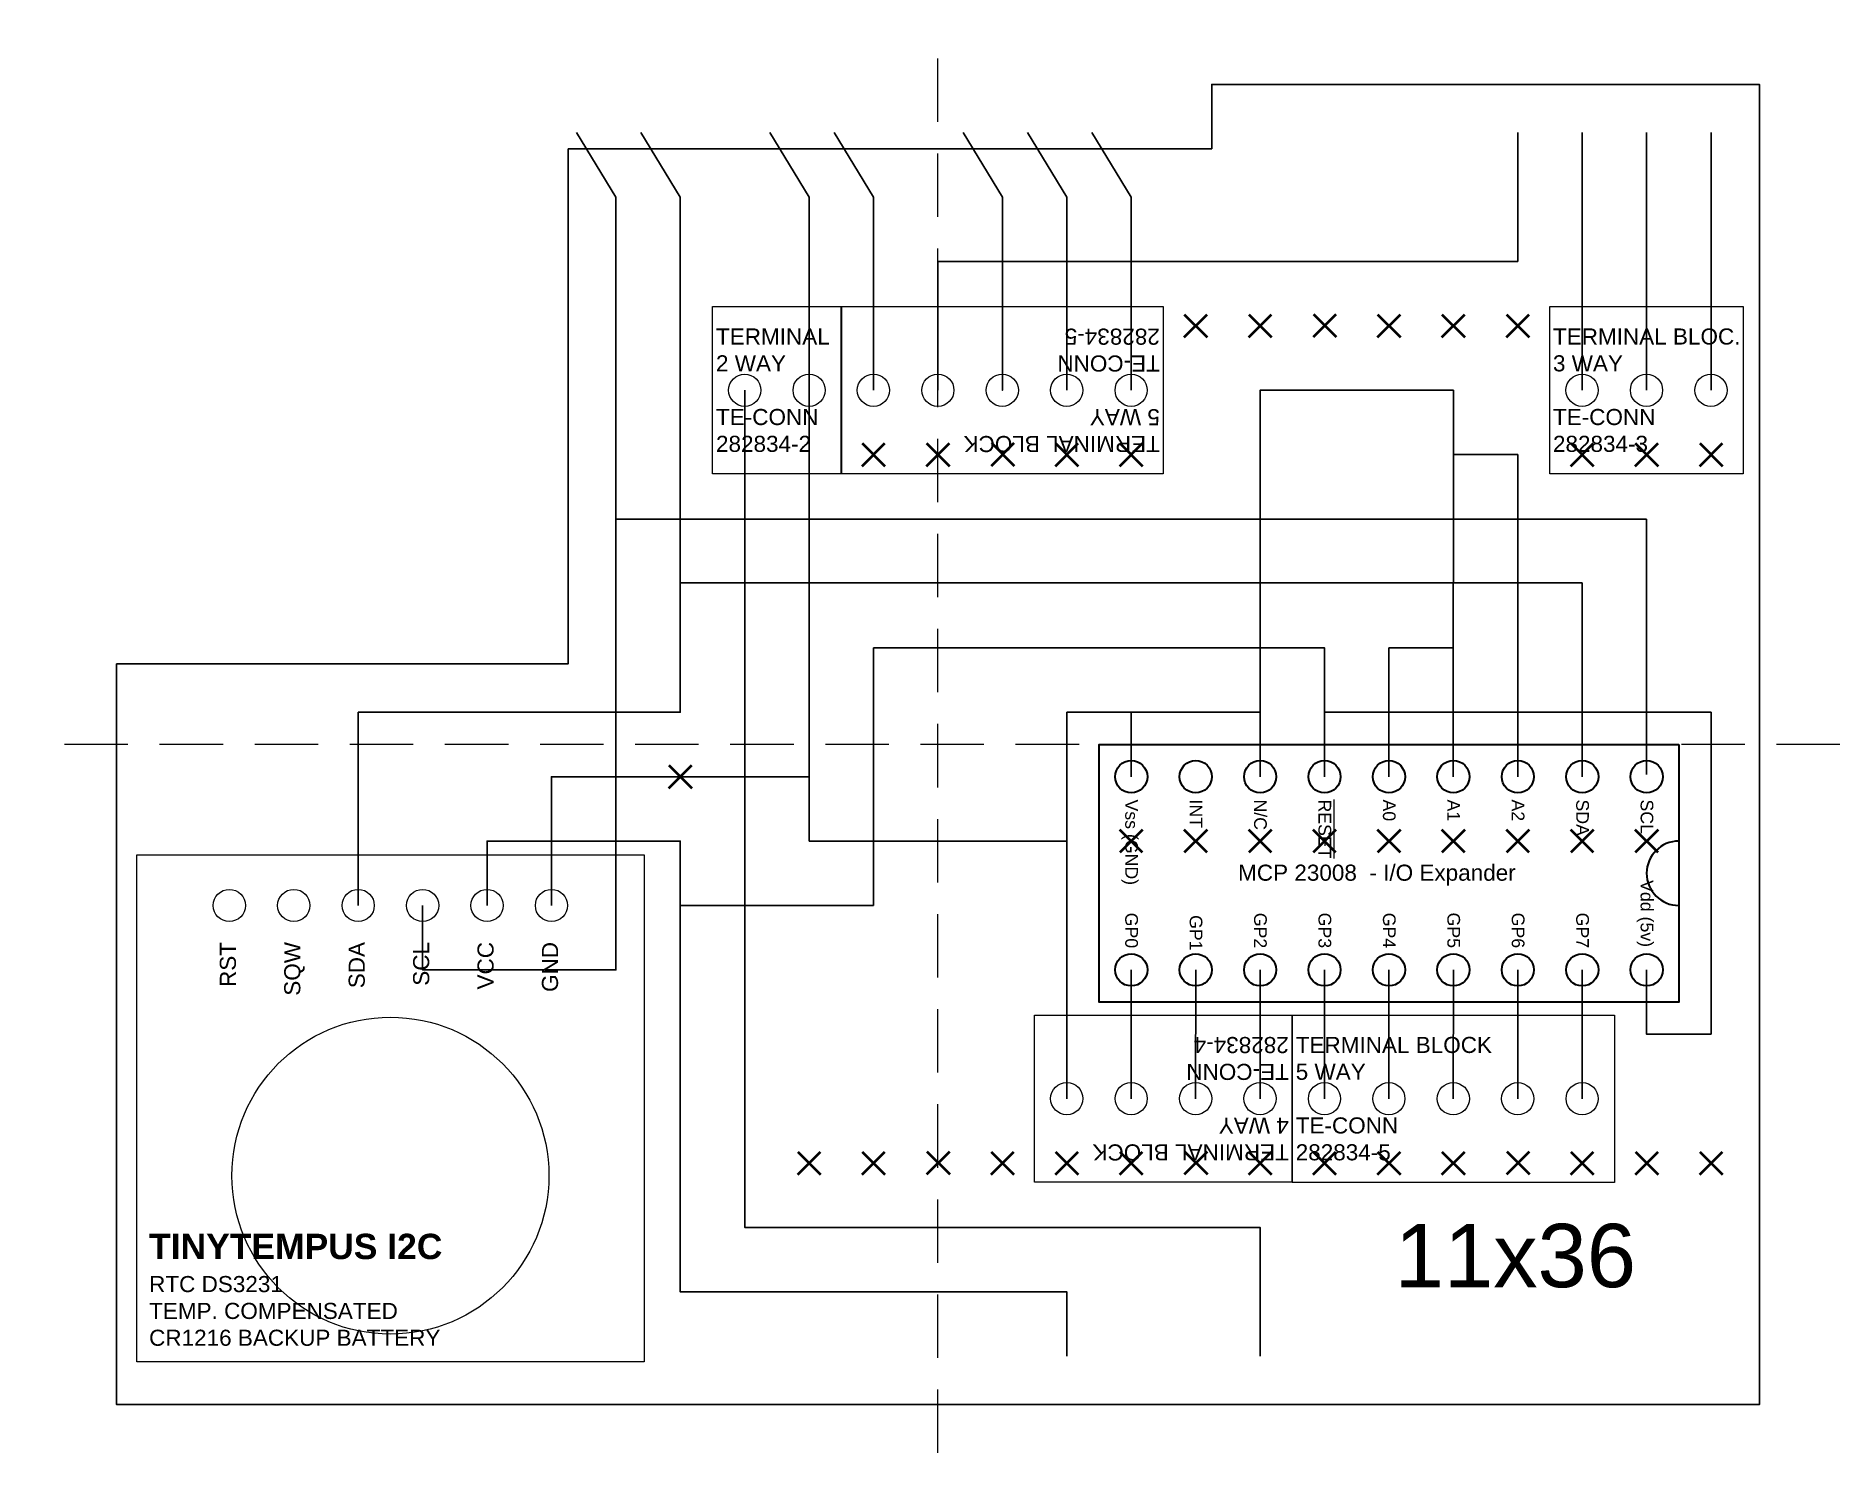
# Model space of a CAD drawing. Header units: millimetres. Extents: x 3648 to 4640, y -1371 to 0.
# Drawn here: x 3648.2 to 3719.3, y -1370.5 to -1314.6 of the extents above; entities that cross this region are included whole.
import ezdxf

# ---------------------------------------------------------------- set-up
doc = ezdxf.new("R2010")
doc.units = ezdxf.units.MM
doc.header["$LTSCALE"] = 10
doc.header["$MEASUREMENT"] = 0
doc.linetypes.add('HIDDEN', pattern=[0.375, 0.25, -0.125])
doc.layers.get('0').update_dxf_attribs({"color": 8})
for name, color, linetype, lineweight in [('+5V', 1, 'Continuous', 35), ('+9V', 230, 'Continuous', 35), ('BUTTONS', 40, 'Continuous', 35), ('Colour0', 2, 'Continuous', 35), ('Colour1', 94, 'Continuous', 35), ('Colour2', 30, 'Continuous', 35), ('Colour3', 220, 'Continuous', 35), ('Colour4', 200, 'Continuous', 35), ('Colour7', 150, 'Continuous', 35), ('Component Detail', 143, 'Continuous', 40), ('GND +0V', 7, 'Continuous', 35), ('VERO CUT', 252, 'Continuous', 35)]:
    doc.layers.add(name, color=color, linetype=linetype, lineweight=lineweight)
doc.layers.add('Component', color=210, linetype='Continuous')
doc.layers.add('vero Pins', color=30, linetype='Continuous')
doc.layers.add('Component Centre', color=7, linetype='Continuous', true_color=0x7db0bf)
doc.styles.get("Standard").update_dxf_attribs({"font": 'arial.ttf'})
picture_1 = doc.add_image_def('image9.jpg', size_in_pixel=(567, 567))
picture_2 = doc.add_image_def('image7.jpg', size_in_pixel=(144, 187))
picture_3 = doc.add_image_def('image8.jpg', size_in_pixel=(360, 187))
picture_4 = doc.add_image_def('image4.jpg', size_in_pixel=(216, 187))
picture_5 = doc.add_image_def('image3.jpg', size_in_pixel=(288, 187))

# ---------------------------------------------------------------- blocks, each defined once
blk = doc.blocks.new('TinyTempest')
at = {"color": 1}
for centre in [(0, 0), (2.54, 0), (5.08, 0), (7.62, 0), (10.16, 0), (12.7, 0)]:
    blk.add_circle(centre, 0.635, dxfattribs=at)
at = {"layer": 'Component'}
blk.add_circle((6.35, -10.656), 6.25, dxfattribs=at)
at = {"color": 4, "char_height": 0.635, "width": 7.38621, "attachment_point": 3, "rotation": 90}
for s, insert in [('RST', (-0.376, -1.44)), ('SQW', (2.164, -1.44)), ('SDA', (4.704, -1.44)), ('SCL', (7.244, -1.44)), ('VCC', (9.784, -1.44)), ('GND', (12.324, -1.44))]:
    blk.add_mtext(s, dxfattribs=dict(at, insert=insert))
at = {"layer": 'Component', "insert": (-3.164, -12.947), "char_height": 0.635, "width": 14.26659, "attachment_point": 1}
blk.add_mtext('{\\fArial|b1|i0|c0|p34;\\H1.5748x;TINYTEMPUS I2C\\P}RTC DS3231 \\PTEMP. COMPENSATED\\PCR1216 BACKUP BATTERY', dxfattribs=at)
at = {"layer": 'Component'}
image = blk.add_image(picture_1, insert=(-3.65, -18), size_in_units=(20, 20), dxfattribs=at)
image.dxf.flags = 7
blk = doc.blocks.new('Terminal Block 2-WAY TE CONNECTIVITY')
at = {"color": 1}
for centre in [(0, 0), (2.54, 0)]:
    blk.add_circle(centre, 0.635, dxfattribs=at)
at = {"layer": 'Component', "insert": (-1.133, 2.438), "char_height": 0.635, "width": 4.99534, "attachment_point": 1}
blk.add_mtext('TERMINAL\\P2 WAY\\P\\PTE-CONN\\P282834-2', dxfattribs=at)
at = {"layer": 'Component'}
image = blk.add_image(picture_2, insert=(-1.27, -3.298), size_in_units=(5.08, 6.597), rotation=0, dxfattribs=at)
image.dxf.flags = 7
blk = doc.blocks.new('Terminal Block 5-new-WAY TE CONNECTIVITY')
at = {"color": 1}
for centre in [(-5.08, 0), (-2.54, 0), (0, 0), (2.54, 0), (5.08, 0)]:
    blk.add_circle(centre, 0.635, dxfattribs=at)
at = {"layer": 'Component', "insert": (-6.213, 2.438), "char_height": 0.635, "width": 9.89779, "attachment_point": 1}
blk.add_mtext('TERMINAL BLOCK\\P5 WAY\\P\\PTE-CONN\\P282834-5', dxfattribs=at)
at = {"layer": 'Component'}
image = blk.add_image(picture_3, insert=(6.35, 3.298), size_in_units=(12.7, 6.597), rotation=180, dxfattribs=at)
image.dxf.flags = 7
blk = doc.blocks.new('Terminal Block 3-WAY TE CONNECTIVITY')
at = {"color": 1}
for centre in [(-2.54, 0), (0, 0), (2.54, 0)]:
    blk.add_circle(centre, 0.635, dxfattribs=at)
at = {"layer": 'Component', "insert": (-3.688, 2.438), "char_height": 0.635, "width": 8.33438, "attachment_point": 1}
blk.add_mtext('TERMINAL BLOC.\\P3 WAY\\P\\PTE-CONN\\P282834-3', dxfattribs=at)
at = {"layer": 'Component'}
image = blk.add_image(picture_4, insert=(-3.81, -3.298), size_in_units=(7.62, 6.597), rotation=0, dxfattribs=at)
image.dxf.flags = 7
blk = doc.blocks.new('CUT')
at = {"color": 33, "lineweight": 50}
for points in [[(-0.449, -0.449), (0.449, 0.449)], [(0.449, -0.449), (-0.449, 0.449)]]:
    blk.add_lwpolyline(points, dxfattribs=at)
blk = doc.blocks.new('MCP23008 IO Expander')
at = {"layer": 'Component Detail', "color": 4}
blk.add_lwpolyline([(-1.27, 1.27), (8.89, 1.27), (8.89, -21.59), (-1.27, -21.59)], close=True, dxfattribs=at)
at = {"layer": 'Component Detail', "color": 1}
for centre in [(0, 0), (7.62, 0), (0, -2.54), (7.62, -2.54), (0, -5.08), (7.62, -5.08), (0, -7.62), (7.62, -7.62), (0, -10.16), (7.62, -10.16), (0, -12.7), (7.62, -12.7), (0, -15.24), (7.62, -15.24), (0, -17.78), (7.62, -17.78), (0, -20.32), (7.62, -20.32)]:
    blk.add_circle(centre, 0.635, dxfattribs=at)
at = {"layer": 'Component Detail', "color": 4}
blk.add_arc((3.81, 1.27), 1.27, 180, 0, dxfattribs=at)
at = {"color": 3, "rotation": 180}
for p in [(2.54, 0), (2.54, -2.54), (2.54, -5.08), (2.54, -7.62), (2.54, -10.16), (2.54, -12.7), (2.54, -15.24), (2.54, -17.78), (2.54, -20.32)]:
    blk.add_blockref('CUT', p, dxfattribs=at)
at = {"color": 4, "char_height": 0.5, "width": 7.38621, "attachment_point": 1}
for s, insert in [('SCL', (0.9, 0.262)), ('\\pi4.77468;Vdd (5v)', (-0.694, 0.262)), ('SDA', (0.9, -2.278)), ('\\pi6.05742;GP7', (-0.694, -2.278)), ('A2', (0.9, -4.818)), ('\\pi6.05776;GP6', (-0.694, -4.818)), ('A1', (0.9, -7.358)), ('\\pi6.05367;GP5', (-0.694, -7.358)), ('A0', (0.9, -9.898)), ('\\pi6.05947;GP4', (-0.694, -9.898)), ('{\\ORESET}', (0.9, -12.438)), ('\\pi6.05742;GP3', (-0.694, -12.438)), ('N/C', (0.9, -14.978)), ('\\pi6.06254;GP2', (-0.694, -14.978)), ('INT', (0.9, -17.518)), ('\\pi6.15394;GP1', (-0.694, -17.518)), ('Vss (GND)', (0.9, -20.058)), ('\\pi6.05913;GP0', (-0.694, -20.058))]:
    blk.add_mtext(s, dxfattribs=dict(at, insert=insert))
at = {"color": 4, "insert": (3.469, -16.108), "char_height": 0.635, "width": 14.26659, "attachment_point": 1, "rotation": 90}
blk.add_mtext('MCP 23008  - I/O Expander', dxfattribs=at)
blk = doc.blocks.new('Terminal Block 4 new -WAY TE CONNECTIVITY')
at = {"color": 1}
for centre in [(0, 0), (2.54, 0), (5.08, 0), (7.62, 0)]:
    blk.add_circle(centre, 0.635, dxfattribs=at)
at = {"layer": 'Component', "insert": (-1.133, 2.438), "char_height": 0.635, "width": 9.89779, "attachment_point": 1}
blk.add_mtext('TERMINAL BLOCK\\P4 WAY\\P\\PTE-CONN\\P282834-4', dxfattribs=at)
at = {"layer": 'Component'}
image = blk.add_image(picture_5, insert=(-1.27, -3.298), size_in_units=(10.16, 6.597), dxfattribs=at)
image.dxf.flags = 7
blk = doc.blocks.new('Arduino Shield 01')
at = {"layer": '+5V'}
for points in [[(-15.24, -25.4), (-15.24, -20.32), (-33.02, -20.32), (-33.02, -20.32), (-33.02, -30.48)], [(-15.24, -22.86), (0, -22.86), (0, -35.56)], [(-48.26, -30.48), (-48.26, -27.94), (-40.64, -27.94), (-40.64, -27.94), (-40.64, -27.94), (-40.64, -27.94), (-40.64, -45.72), (-25.4, -45.72), (-25.4, -48.26)], [(-40.64, -30.48), (-33.02, -30.48)], [(-2.54, -33.02), (-2.54, -35.56), (0, -35.56)]]:
    blk.add_lwpolyline(points, dxfattribs=at)
at = {"layer": '+9V'}
blk.add_lwpolyline([(-38.1, -10.16), (-38.1, -43.18), (-17.78, -43.18), (-17.78, -48.26)], dxfattribs=at)
at = {"layer": 'BUTTONS'}
for points in [[(-5.08, 0), (-5.08, -10.16)], [(-2.54, 0), (-2.54, -10.16)], [(0, 0), (0, -10.16)]]:
    blk.add_lwpolyline(points, dxfattribs=at)
at = {"layer": 'Colour0'}
for points in [[(-42.194, 0), (-40.64, -2.54), (-40.64, -22.86), (-53.34, -22.86), (-53.34, -30.48)], [(-44.734, 0), (-43.18, -2.54), (-43.18, -2.54), (-43.18, -33.02), (-50.8, -33.02), (-50.8, -30.48)], [(-43.18, -15.24), (-2.543, -15.24)], [(-2.543, -15.24), (-2.543, -25.309)], [(-5.083, -25.4), (-5.083, -17.761), (-40.64, -17.761)]]:
    blk.add_lwpolyline(points, dxfattribs=at)
at = {"layer": 'Colour1'}
for points in [[(-34.574, 0), (-33.02, -2.54), (-33.02, -10.16)], [(-22.86, -33.02), (-22.863, -38.1)], [(-20.32, -33.02), (-20.323, -38.1)], [(-17.78, -33.02), (-17.783, -38.1)], [(-15.24, -33.02), (-15.243, -38.1)], [(-12.7, -33.02), (-12.703, -38.1)], [(-10.16, -33.02), (-10.163, -38.1)], [(-7.62, -33.02), (-7.623, -38.1)], [(-5.08, -33.02), (-5.083, -38.1)]]:
    blk.add_lwpolyline(points, dxfattribs=at)
at = {"layer": 'Colour2'}
blk.add_lwpolyline([(-30.48, -10.16), (-30.48, -5.08), (-7.62, -5.08), (-7.62, 0)], dxfattribs=at)
at = {"layer": 'Colour3'}
blk.add_lwpolyline([(-26.954, 0), (-25.4, -2.54), (-25.4, -10.16)], dxfattribs=at)
at = {"layer": 'Colour4'}
blk.add_lwpolyline([(-29.494, 0), (-27.94, -2.54), (-27.94, -10.16), (-27.94, -10.16), (-27.94, -10.16)], dxfattribs=at)
at = {"layer": 'Colour7'}
blk.add_lwpolyline([(-24.414, 0), (-22.86, -2.54), (-22.86, -10.16)], dxfattribs=at)
at = {"layer": 'Component Centre', "linetype": 'HIDDEN'}
for p, q in [((-30.48, -52.071), (-30.48, 3.809)), ((5.08, -24.13), (-66.04, -24.13))]:
    blk.add_line(p, q, dxfattribs=at)
at = {"layer": 'GND +0V'}
for points in [[(-37.114, 0), (-35.56, -2.54), (-35.56, -12.7), (-35.56, -12.7), (-35.56, -27.94)], [(-17.78, -25.4), (-17.78, -10.16), (-10.16, -10.16), (-10.163, -25.4)], [(-10.16, -12.7), (-7.62, -12.7), (-7.623, -25.4)], [(-10.163, -20.32), (-12.703, -20.32), (-12.703, -25.4)], [(-22.86, -25.4), (-22.86, -22.86), (-25.4, -22.86), (-25.403, -38.1)], [(-22.86, -22.86), (-17.78, -22.86)], [(-35.56, -25.4), (-45.72, -25.4), (-45.72, -30.48)], [(-25.403, -27.94), (-25.403, -27.94), (-35.56, -27.94)]]:
    blk.add_lwpolyline(points, dxfattribs=at)
at = {"layer": 'VERO CUT'}
blk.add_lwpolyline([(-45.062, -0.635), (-45.062, -20.955), (-62.865, -20.955), (-62.865, -50.165), (1.905, -50.165), (1.905, 1.905), (-19.685, 1.905), (-19.685, -0.635)], close=True, dxfattribs=at)
at = {"color": 3, "rotation": 270}
for p in [(-20.32, -7.62), (-17.78, -7.62), (-15.228, -7.608), (-12.7, -7.62), (-10.16, -7.62), (-7.62, -7.62), (-33.02, -12.7), (-30.48, -12.7), (-27.928, -12.688), (-25.4, -12.7), (-22.86, -12.7), (-5.08, -12.7), (-2.54, -12.7), (0, -12.7), (-40.64, -25.4), (-35.56, -40.64), (-33.02, -40.64), (-30.468, -40.628), (-27.94, -40.64), (-25.4, -40.64), (-22.86, -40.64), (-20.308, -40.628), (-17.78, -40.64), (-15.24, -40.64), (-12.7, -40.64), (-10.16, -40.64), (-7.608, -40.628), (-5.08, -40.64), (-2.537, -40.643), (0.003, -40.643)]:
    blk.add_blockref('CUT', p, dxfattribs=at)
at = {"layer": 'Component', "rotation": 180}
for name, p in [('Terminal Block 5-new-WAY TE CONNECTIVITY', (-27.946, -10.16)), ('Terminal Block 4 new -WAY TE CONNECTIVITY', (-17.783, -38.098))]:
    blk.add_blockref(name, p, dxfattribs=at)
at = {"layer": 'Component'}
for name, p in [('TinyTempest', (-58.42, -30.48)), ('Terminal Block 5-new-WAY TE CONNECTIVITY', (-10.163, -38.1))]:
    blk.add_blockref(name, p, dxfattribs=at)
at = {"layer": 'Component Centre'}
for name, p in [('Terminal Block 2-WAY TE CONNECTIVITY', (-38.1, -10.16)), ('Terminal Block 3-WAY TE CONNECTIVITY', (-2.546, -10.16))]:
    blk.add_blockref(name, p, dxfattribs=at)
at = {"layer": 'vero Pins', "rotation": 270}
blk.add_blockref('MCP23008 IO Expander', (-2.54, -25.4), dxfattribs=at)
at = {"layer": 'VERO CUT', "insert": (-12.472, -43.036), "char_height": 2.5, "attachment_point": 1}
blk.add_mtext_dynamic_manual_height_columns('11x36', width=34.29889, gutter_width=1, heights=[0], dxfattribs=at)

msp = doc.modelspace()

# ---------------------------------------------------------------- block references
at = {"layer": 'vero Pins'}
msp.add_blockref('Arduino Shield 01', (3714.241, -1318.44), dxfattribs=at)

doc.saveas('drawing.dxf')
